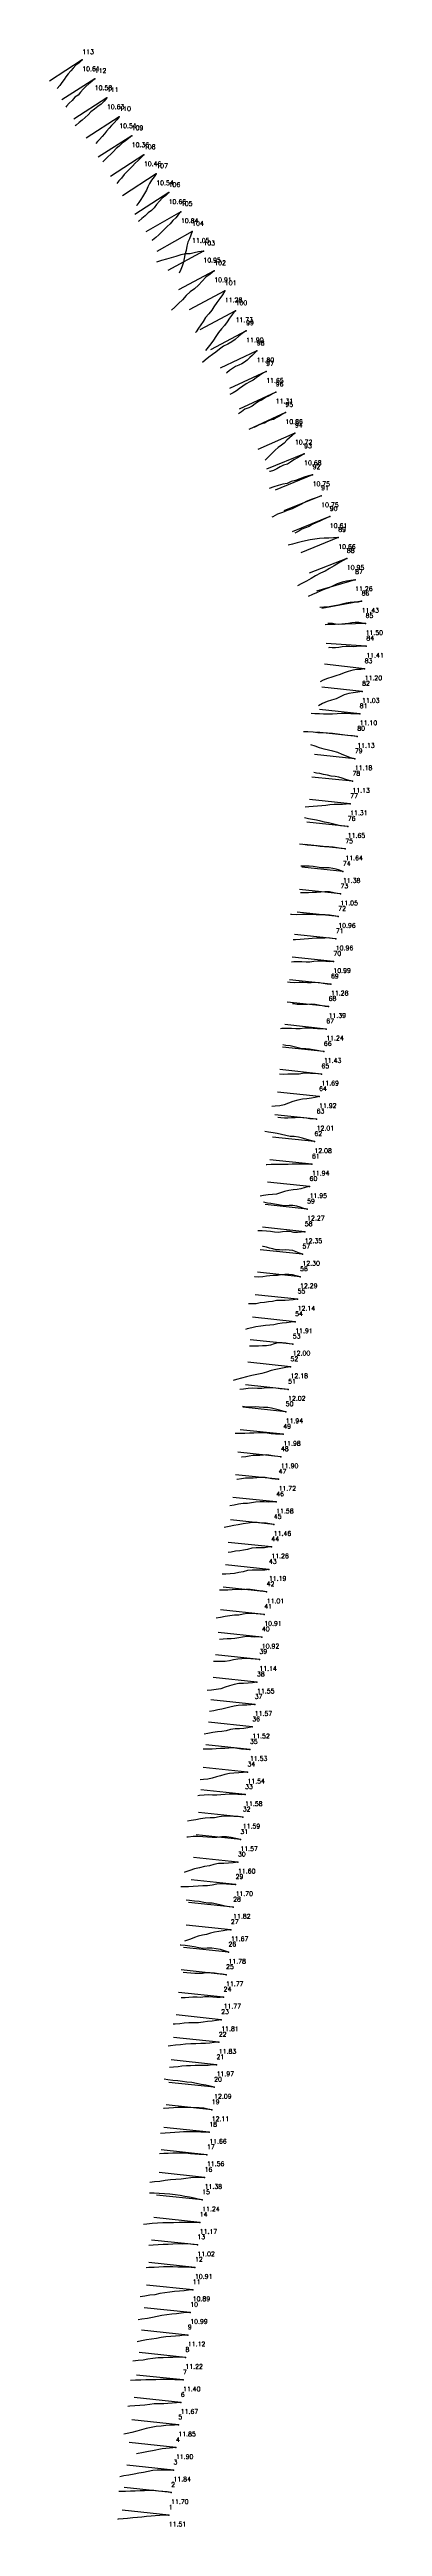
# Model space of a CAD drawing. Extents: x 748842 to 748864, y 8930370 to 8930534.
import ezdxf

# ---------------------------------------------------------------- set-up
doc = ezdxf.new("R2010")
doc.units = 0
for name, color, linetype in [('Hole', 7, 'Continuous'), ('Length', 7, 'Continuous'), ('Number', 7, 'Continuous'), ('Real Hole', 7, 'Continuous'), ('Theoretical Hole', 7, 'Continuous')]:
    doc.layers.add(name, color=color, linetype=linetype)
doc.styles.get("Standard").update_dxf_attribs({"font": 'simplex.shx'})

msp = doc.modelspace()

# ---------------------------------------------------------------- linework, layer by layer
at = {"layer": 'Hole', "color": 244, "true_color": 0x0a11ff}
for p in [(748844.2, 8930533.57, 210.29), (748845.02, 8930532.32, 210.25), (748845.83, 8930531.06, 210.31), (748846.65, 8930529.8, 210.18), (748847.47, 8930528.54, 210.02), (748848.28, 8930527.28, 210.12), (748849.1, 8930526.02, 210.2), (748849.92, 8930524.77, 210.32), (748850.73, 8930523.51, 210.5), (748851.47, 8930522.2, 210.72), (748852.22, 8930520.9, 210.62), (748852.94, 8930519.59, 210.58), (748853.64, 8930518.26, 210.96), (748854.35, 8930516.94, 211.42), (748855.05, 8930515.61, 211.59), (748855.75, 8930514.28, 211.49), (748856.38, 8930512.92, 211.34), (748857.01, 8930511.56, 210.99), (748857.65, 8930510.2, 210.52), (748858.28, 8930508.84, 210.38), (748858.89, 8930507.47, 210.34), (748859.45, 8930506.08, 210.41), (748860.02, 8930504.69, 210.41), (748860.59, 8930503.31, 210.26), (748861.15, 8930501.92, 210.32), (748861.72, 8930500.53, 210.61), (748862.27, 8930499.13, 210.93), (748862.7, 8930497.7, 211.11), (748862.96, 8930496.22, 211.23), (748862.9, 8930493.22, 210.88), (748863.01, 8930494.72, 211.1), (748862.73, 8930491.73, 210.7), (748862.57, 8930490.24, 210.77), (748862.41, 8930488.75, 210.8), (748862.25, 8930487.26, 210.85), (748862.09, 8930485.77, 210.8), (748861.94, 8930484.28, 210.99), (748861.78, 8930482.78, 211.33), (748861.62, 8930481.29, 211.32), (748861.46, 8930479.8, 211.05), (748861.15, 8930476.82, 210.61), (748861.3, 8930478.31, 210.71), (748860.99, 8930475.33, 210.61), (748860.83, 8930473.83, 210.64), (748860.67, 8930472.34, 210.94), (748860.51, 8930470.85, 211.05), (748860.36, 8930469.36, 210.9), (748860.2, 8930467.87, 211.09), (748860.04, 8930466.38, 211.36), (748859.88, 8930464.88, 211.59), (748859.72, 8930463.39, 211.69), (748859.41, 8930460.41, 211.61), (748859.57, 8930461.9, 211.76), (748859.25, 8930458.92, 211.62), (748859.09, 8930457.43, 211.94), (748858.93, 8930455.93, 212.03), (748858.78, 8930454.44, 211.97), (748858.62, 8930452.95, 211.96), (748858.46, 8930451.46, 211.81), (748858.3, 8930449.97, 211.57), (748858.14, 8930448.48, 211.66), (748857.99, 8930446.98, 211.84), (748857.67, 8930444, 211.59), (748857.83, 8930445.49, 211.68), (748857.51, 8930442.51, 211.63), (748857.35, 8930441.02, 211.55), (748857.2, 8930439.53, 211.36), (748857.04, 8930438.03, 211.22), (748856.88, 8930436.54, 211.09), (748856.72, 8930435.05, 210.89), (748856.56, 8930433.56, 210.81), (748856.41, 8930432.07, 210.62), (748856.25, 8930430.58, 210.52), (748855.93, 8930427.59, 210.75), (748856.09, 8930429.08, 210.52), (748855.77, 8930426.1, 211.18), (748855.62, 8930424.61, 211.19), (748855.46, 8930423.12, 211.14), (748855.3, 8930421.63, 211.15), (748855.14, 8930420.13, 211.16), (748854.98, 8930418.64, 211.19), (748854.83, 8930417.15, 211.21), (748854.67, 8930415.66, 211.19), (748854.51, 8930414.17, 211.21), (748854.19, 8930411.18, 211.44), (748854.35, 8930412.68, 211.32), (748854.04, 8930409.69, 211.29), (748853.88, 8930408.2, 211.4), (748853.72, 8930406.71, 211.38), (748853.56, 8930405.22, 211.38), (748853.4, 8930403.73, 211.42), (748853.24, 8930402.23, 211.45), (748853.09, 8930400.74, 211.58), (748852.93, 8930399.25, 211.71), (748852.77, 8930397.76, 211.72), (748852.45, 8930394.78, 211.15), (748852.61, 8930396.27, 211.26), (748852.3, 8930393.28, 210.97), (748852.14, 8930391.79, 210.82), (748851.98, 8930390.3, 210.74), (748851.82, 8930388.81, 210.58), (748851.66, 8930387.32, 210.47), (748851.51, 8930385.83, 210.45), (748851.35, 8930384.33, 210.55), (748851.19, 8930382.84, 210.68), (748851.03, 8930381.35, 210.78), (748850.72, 8930378.37, 211.25), (748850.87, 8930379.86, 210.97), (748850.56, 8930376.88, 211.44), (748850.4, 8930375.38, 211.49), (748850.24, 8930373.89, 211.42), (748850.08, 8930372.4, 211.28), (748849.93, 8930370.91, 211.08)]:
    msp.add_point(p, dxfattribs=at)
at = {"layer": 'Real Hole', "color": 1, "true_color": 0xff0000}
for points in [[(748844.2, 8930533.57, 210.29), (748843.99, 8930533.38, 209.33), (748843.78, 8930533.21, 208.37), (748843.59, 8930533.02, 207.4), (748843.43, 8930532.84, 206.43), (748843.27, 8930532.65, 205.47), (748843.11, 8930532.44, 204.5), (748842.99, 8930532.26, 203.53), (748842.85, 8930532.07, 202.55), (748842.71, 8930531.87, 201.58), (748842.54, 8930531.66, 200.62)], [(748845.02, 8930532.32, 210.25), (748844.83, 8930532.14, 209.29), (748844.64, 8930531.97, 208.32), (748844.44, 8930531.8, 207.35), (748844.26, 8930531.62, 206.39), (748844.09, 8930531.42, 205.42), (748843.93, 8930531.23, 204.45), (748843.71, 8930531.09, 203.49), (748843.53, 8930530.88, 202.53), (748843.34, 8930530.69, 201.56), (748843.16, 8930530.49, 200.6), (748843.11, 8930530.43, 200.31)], [(748845.83, 8930531.06, 210.31), (748845.64, 8930530.84, 209.35), (748845.44, 8930530.64, 208.4), (748845.23, 8930530.47, 207.43), (748845, 8930530.3, 206.47), (748844.77, 8930530.12, 205.52), (748844.58, 8930529.93, 204.55), (748844.39, 8930529.74, 203.59), (748844.2, 8930529.58, 202.62), (748844, 8930529.41, 201.66), (748843.8, 8930529.25, 200.69), (748843.73, 8930529.2, 200.4)], [(748846.65, 8930529.8, 210.18), (748846.48, 8930529.6, 209.21), (748846.3, 8930529.4, 208.25), (748846.13, 8930529.22, 207.28), (748845.97, 8930529.05, 206.31), (748845.8, 8930528.85, 205.35), (748845.66, 8930528.67, 204.37), (748845.52, 8930528.49, 203.4), (748845.34, 8930528.3, 202.43), (748845.2, 8930528.16, 201.45), (748845.09, 8930528.02, 200.57)], [(748847.47, 8930528.54, 210.02), (748847.27, 8930528.35, 209.06), (748847.06, 8930528.2, 208.09), (748846.85, 8930528.04, 207.13), (748846.65, 8930527.85, 206.17), (748846.45, 8930527.7, 205.2), (748846.26, 8930527.5, 204.24), (748846.1, 8930527.33, 203.26), (748845.89, 8930527.14, 202.3), (748845.72, 8930526.96, 201.34), (748845.57, 8930526.82, 200.56)], [(748848.28, 8930527.28, 210.12), (748848.1, 8930527.09, 209.15), (748847.89, 8930526.91, 208.19), (748847.69, 8930526.72, 207.23), (748847.52, 8930526.53, 206.27), (748847.32, 8930526.32, 205.31), (748847.14, 8930526.15, 204.34), (748846.97, 8930525.97, 203.37), (748846.79, 8930525.74, 202.41), (748846.63, 8930525.56, 201.44), (748846.49, 8930525.37, 200.47)], [(748849.1, 8930526.02, 210.2), (748848.95, 8930525.81, 209.23), (748848.78, 8930525.59, 208.27), (748848.66, 8930525.37, 207.31), (748848.55, 8930525.15, 206.34), (748848.45, 8930524.93, 205.36), (748848.31, 8930524.72, 204.4), (748848.18, 8930524.5, 203.43), (748848.07, 8930524.31, 202.46), (748847.95, 8930524.12, 201.48), (748847.82, 8930523.93, 200.51), (748847.8, 8930523.91, 200.41)], [(748849.92, 8930524.77, 210.32), (748849.73, 8930524.58, 209.36), (748849.5, 8930524.41, 208.4), (748849.32, 8930524.2, 207.44), (748849.12, 8930523.98, 206.48), (748848.97, 8930523.77, 205.52), (748848.78, 8930523.59, 204.55), (748848.57, 8930523.43, 203.59), (748848.36, 8930523.24, 202.63), (748848.15, 8930523.06, 201.66), (748847.95, 8930522.89, 200.7), (748847.91, 8930522.86, 200.51)], [(748850.73, 8930523.51, 210.5), (748850.55, 8930523.31, 209.54), (748850.39, 8930523.11, 208.57), (748850.2, 8930522.92, 207.61), (748850.01, 8930522.71, 206.65), (748849.83, 8930522.53, 205.68), (748849.64, 8930522.34, 204.72), (748849.45, 8930522.16, 203.75), (748849.26, 8930521.97, 202.79), (748849.06, 8930521.79, 201.83), (748848.85, 8930521.63, 200.86), (748848.81, 8930521.6, 200.67)], [(748851.47, 8930522.2, 210.72), (748851.39, 8930521.95, 209.76), (748851.29, 8930521.71, 208.79), (748851.19, 8930521.48, 207.82), (748851.13, 8930521.22, 206.86), (748851.07, 8930520.94, 205.9), (748851, 8930520.65, 204.94), (748850.95, 8930520.4, 203.98), (748850.9, 8930520.16, 203.01), (748850.82, 8930519.9, 202.05), (748850.72, 8930519.67, 201.08), (748850.62, 8930519.43, 200.11)], [(748852.22, 8930520.9, 210.62), (748851.9, 8930520.85, 209.67), (748851.61, 8930520.79, 208.72), (748851.35, 8930520.71, 207.76), (748851.05, 8930520.72, 206.8), (748850.72, 8930520.64, 205.86), (748850.39, 8930520.54, 204.92), (748850.09, 8930520.45, 203.97), (748849.77, 8930520.37, 203.03), (748849.45, 8930520.27, 202.09), (748849.11, 8930520.16, 201.15)], [(748852.94, 8930519.59, 210.58), (748852.67, 8930519.38, 209.64), (748852.39, 8930519.16, 208.71), (748852.14, 8930518.91, 207.77), (748851.9, 8930518.63, 206.84), (748851.63, 8930518.39, 205.91), (748851.34, 8930518.19, 204.97), (748851.07, 8930517.95, 204.04), (748850.84, 8930517.68, 203.11), (748850.56, 8930517.43, 202.18), (748850.32, 8930517.19, 201.24), (748850.11, 8930516.99, 200.49)], [(748853.64, 8930518.26, 210.96), (748853.48, 8930518.01, 210), (748853.3, 8930517.76, 209.05), (748853.11, 8930517.5, 208.11), (748852.92, 8930517.21, 207.17), (748852.77, 8930516.98, 206.21), (748852.57, 8930516.75, 205.25), (748852.37, 8930516.49, 204.31), (748852.2, 8930516.23, 203.36), (748852.04, 8930516.01, 202.4), (748851.89, 8930515.79, 201.43), (748851.73, 8930515.55, 200.48), (748851.7, 8930515.5, 200.28)], [(748854.35, 8930516.94, 211.42), (748854.14, 8930516.71, 210.47), (748853.94, 8930516.45, 209.53), (748853.8, 8930516.21, 208.56), (748853.62, 8930515.97, 207.61), (748853.42, 8930515.75, 206.66), (748853.22, 8930515.51, 205.71), (748853.05, 8930515.25, 204.75), (748852.89, 8930515, 203.8), (748852.72, 8930514.76, 202.84), (748852.53, 8930514.53, 201.89), (748852.36, 8930514.31, 201.04)], [(748855.05, 8930515.61, 211.59), (748854.8, 8930515.45, 210.64), (748854.57, 8930515.26, 209.68), (748854.32, 8930515.05, 208.73), (748854.1, 8930514.88, 207.78), (748853.84, 8930514.74, 206.82), (748853.56, 8930514.6, 205.87), (748853.29, 8930514.39, 204.93), (748853.05, 8930514.2, 203.98), (748852.82, 8930514.04, 203.02), (748852.58, 8930513.86, 202.06), (748852.34, 8930513.67, 201.11), (748852.15, 8930513.52, 200.35)], [(748855.75, 8930514.28, 211.49), (748855.61, 8930514.13, 210.51), (748855.45, 8930513.98, 209.54), (748855.29, 8930513.84, 208.56), (748855.12, 8930513.68, 207.59), (748854.95, 8930513.55, 206.61), (748854.77, 8930513.44, 205.63), (748854.56, 8930513.35, 204.66), (748854.34, 8930513.25, 203.69), (748854.14, 8930513.13, 202.72), (748853.95, 8930512.99, 201.74), (748853.78, 8930512.84, 200.77), (748853.74, 8930512.81, 200.58)], [(748856.38, 8930512.92, 211.34), (748856.16, 8930512.8, 210.37), (748855.94, 8930512.66, 209.41), (748855.72, 8930512.5, 208.44), (748855.51, 8930512.34, 207.48), (748855.3, 8930512.23, 206.51), (748855.05, 8930512.1, 205.55), (748854.84, 8930511.95, 204.58), (748854.62, 8930511.8, 203.62), (748854.41, 8930511.65, 202.65), (748854.2, 8930511.51, 201.69), (748853.98, 8930511.4, 200.82)], [(748857.01, 8930511.56, 210.99), (748856.79, 8930511.44, 210.02), (748856.57, 8930511.32, 209.05), (748856.34, 8930511.19, 208.09), (748856.11, 8930511.04, 207.13), (748855.87, 8930510.93, 206.16), (748855.65, 8930510.78, 205.2), (748855.44, 8930510.63, 204.23), (748855.22, 8930510.51, 203.27), (748854.97, 8930510.42, 202.3), (748854.75, 8930510.26, 201.34), (748854.54, 8930510.11, 200.48)], [(748857.65, 8930510.2, 210.52), (748857.46, 8930510.1, 209.54), (748857.26, 8930509.97, 208.57), (748857.04, 8930509.85, 207.6), (748856.86, 8930509.75, 206.63), (748856.64, 8930509.7, 205.65), (748856.44, 8930509.6, 204.68), (748856.27, 8930509.49, 203.7), (748856.08, 8930509.45, 202.72), (748855.87, 8930509.36, 201.74), (748855.66, 8930509.26, 200.77), (748855.57, 8930509.22, 200.38)], [(748858.28, 8930508.84, 210.38), (748858.11, 8930508.69, 209.41), (748857.92, 8930508.53, 208.44), (748857.74, 8930508.37, 207.47), (748857.56, 8930508.18, 206.5), (748857.39, 8930508.03, 205.53), (748857.18, 8930507.88, 204.56), (748856.98, 8930507.71, 203.6), (748856.8, 8930507.53, 202.63), (748856.6, 8930507.34, 201.67), (748856.42, 8930507.16, 200.7), (748856.31, 8930507.05, 200.12)], [(748858.89, 8930507.47, 210.34), (748858.67, 8930507.34, 209.37), (748858.45, 8930507.21, 208.41), (748858.21, 8930507.07, 207.44), (748857.99, 8930506.92, 206.48), (748857.78, 8930506.79, 205.51), (748857.53, 8930506.72, 204.55), (748857.3, 8930506.6, 203.58), (748857.08, 8930506.48, 202.61), (748856.86, 8930506.37, 201.64), (748856.64, 8930506.3, 200.67), (748856.59, 8930506.29, 200.48)], [(748859.45, 8930506.08, 210.41), (748859.18, 8930506.01, 209.45), (748858.9, 8930505.91, 208.49), (748858.61, 8930505.82, 207.54), (748858.32, 8930505.7, 206.59), (748858.04, 8930505.63, 205.63), (748857.76, 8930505.51, 204.68), (748857.47, 8930505.45, 203.73), (748857.17, 8930505.37, 202.78), (748856.88, 8930505.27, 201.83), (748856.57, 8930505.17, 200.88)], [(748860.02, 8930504.69, 210.41), (748859.69, 8930504.56, 209.48), (748859.35, 8930504.44, 208.54), (748859.03, 8930504.3, 207.61), (748858.71, 8930504.14, 206.67), (748858.41, 8930503.98, 205.73), (748858.11, 8930503.83, 204.79), (748857.77, 8930503.72, 203.85), (748857.45, 8930503.59, 202.92), (748857.13, 8930503.46, 201.98), (748856.82, 8930503.3, 201.04), (748856.76, 8930503.27, 200.85)], [(748860.59, 8930503.31, 210.26), (748860.35, 8930503.21, 209.3), (748860.11, 8930503.1, 208.33), (748859.88, 8930502.98, 207.36), (748859.66, 8930502.89, 206.39), (748859.42, 8930502.78, 205.43), (748859.22, 8930502.66, 204.46), (748858.98, 8930502.57, 203.49), (748858.75, 8930502.47, 202.52), (748858.54, 8930502.35, 201.55), (748858.31, 8930502.23, 200.59), (748858.27, 8930502.2, 200.39)], [(748861.15, 8930501.92, 210.32), (748860.83, 8930501.9, 209.37), (748860.53, 8930501.89, 208.42), (748860.22, 8930501.89, 207.47), (748859.9, 8930501.86, 206.52), (748859.6, 8930501.81, 205.57), (748859.29, 8930501.76, 204.62), (748858.99, 8930501.7, 203.67), (748858.7, 8930501.64, 202.71), (748858.42, 8930501.56, 201.76), (748858.13, 8930501.49, 200.8), (748857.83, 8930501.42, 199.85)], [(748861.72, 8930500.53, 210.61), (748861.44, 8930500.37, 209.66), (748861.17, 8930500.23, 208.71), (748860.87, 8930500.05, 207.77), (748860.57, 8930499.88, 206.84), (748860.29, 8930499.7, 205.89), (748859.97, 8930499.57, 204.95), (748859.64, 8930499.39, 204.03), (748859.36, 8930499.2, 203.09), (748859.05, 8930499.02, 202.15), (748858.74, 8930498.87, 201.21), (748858.45, 8930498.73, 200.37)], [(748862.27, 8930499.13, 210.93), (748861.98, 8930499.08, 209.97), (748861.7, 8930499.04, 209.02), (748861.41, 8930498.96, 208.06), (748861.09, 8930498.86, 207.12), (748860.81, 8930498.73, 206.17), (748860.53, 8930498.6, 205.22), (748860.26, 8930498.49, 204.26), (748860, 8930498.38, 203.3), (748859.72, 8930498.26, 202.35), (748859.44, 8930498.15, 201.4), (748859.15, 8930498.01, 200.45)], [(748862.7, 8930497.7, 211.11), (748862.46, 8930497.65, 210.14), (748862.21, 8930497.64, 209.17), (748861.94, 8930497.61, 208.21), (748861.67, 8930497.58, 207.25), (748861.41, 8930497.51, 206.28), (748861.16, 8930497.45, 205.32), (748860.9, 8930497.39, 204.35), (748860.67, 8930497.35, 203.38), (748860.42, 8930497.31, 202.41), (748860.19, 8930497.3, 201.44), (748859.96, 8930497.29, 200.47), (748859.93, 8930497.29, 200.37)], [(748862.96, 8930496.22, 211.23), (748862.73, 8930496.24, 210.26), (748862.51, 8930496.29, 209.28), (748862.28, 8930496.3, 208.31), (748862.04, 8930496.27, 207.34), (748861.82, 8930496.23, 206.37), (748861.6, 8930496.2, 205.39), (748861.38, 8930496.18, 204.41), (748861.17, 8930496.17, 203.44), (748860.97, 8930496.19, 202.46), (748860.77, 8930496.22, 201.48), (748860.59, 8930496.23, 200.49), (748860.47, 8930496.22, 199.91)], [(748862.9, 8930493.22, 210.88), (748862.64, 8930493.18, 209.92), (748862.38, 8930493.17, 208.95), (748862.11, 8930493.14, 207.99), (748861.81, 8930493.05, 207.04), (748861.54, 8930492.96, 206.08), (748861.27, 8930492.84, 205.12), (748861, 8930492.77, 204.16), (748860.72, 8930492.68, 203.21), (748860.45, 8930492.59, 202.25), (748860.16, 8930492.47, 201.3), (748859.96, 8930492.37, 200.64)], [(748863.01, 8930494.72, 211.1), (748862.79, 8930494.73, 210.12), (748862.59, 8930494.72, 209.15), (748862.36, 8930494.71, 208.17), (748862.14, 8930494.69, 207.2), (748861.91, 8930494.7, 206.22), (748861.66, 8930494.7, 205.26), (748861.42, 8930494.67, 204.28), (748861.2, 8930494.64, 203.31), (748860.96, 8930494.62, 202.34), (748860.74, 8930494.62, 201.36), (748860.54, 8930494.63, 200.38), (748860.51, 8930494.62, 200.29)], [(748862.73, 8930491.73, 210.7), (748862.44, 8930491.68, 209.75), (748862.15, 8930491.64, 208.79), (748861.85, 8930491.58, 207.84), (748861.55, 8930491.49, 206.89), (748861.27, 8930491.36, 205.93), (748861.01, 8930491.24, 204.98), (748860.71, 8930491.15, 204.03), (748860.41, 8930491.06, 203.08), (748860.11, 8930490.93, 202.13), (748859.84, 8930490.78, 201.18)], [(748862.57, 8930490.24, 210.77), (748862.28, 8930490.24, 209.81), (748861.99, 8930490.25, 208.86), (748861.7, 8930490.26, 207.9), (748861.39, 8930490.27, 206.95), (748861.07, 8930490.25, 206), (748860.76, 8930490.21, 205.05), (748860.48, 8930490.22, 204.09), (748860.17, 8930490.23, 203.14), (748859.9, 8930490.24, 202.18), (748859.61, 8930490.25, 201.22), (748859.36, 8930490.26, 200.46)], [(748862.41, 8930488.75, 210.8), (748862.09, 8930488.78, 209.85), (748861.76, 8930488.81, 208.91), (748861.43, 8930488.86, 207.97), (748861.11, 8930488.9, 207.02), (748860.78, 8930488.93, 206.08), (748860.44, 8930488.95, 205.14), (748860.13, 8930488.98, 204.19), (748859.8, 8930488.99, 203.24), (748859.48, 8930489.03, 202.3), (748859.14, 8930489.04, 201.36), (748858.86, 8930489.04, 200.61)], [(748862.25, 8930487.26, 210.85), (748861.97, 8930487.33, 209.89), (748861.69, 8930487.43, 208.94), (748861.4, 8930487.55, 207.99), (748861.12, 8930487.67, 207.04), (748860.8, 8930487.77, 206.09), (748860.51, 8930487.84, 205.14), (748860.21, 8930487.91, 204.19), (748859.92, 8930487.99, 203.23), (748859.62, 8930488.09, 202.28), (748859.33, 8930488.19, 201.33)], [(748862.09, 8930485.77, 210.8), (748861.87, 8930485.83, 209.83), (748861.65, 8930485.9, 208.85), (748861.4, 8930485.98, 207.89), (748861.18, 8930486.05, 206.91), (748860.94, 8930486.08, 205.94), (748860.68, 8930486.12, 204.98), (748860.44, 8930486.18, 204.01), (748860.18, 8930486.23, 203.05), (748859.94, 8930486.28, 202.08), (748859.71, 8930486.32, 201.1), (748859.54, 8930486.35, 200.43)], [(748861.78, 8930482.78, 211.33), (748861.53, 8930482.8, 210.36), (748861.3, 8930482.82, 209.39), (748861.03, 8930482.88, 208.43), (748860.76, 8930482.96, 207.47), (748860.5, 8930483.03, 206.51), (748860.25, 8930483.06, 205.54), (748859.99, 8930483.13, 204.57), (748859.72, 8930483.19, 203.61), (748859.44, 8930483.24, 202.65), (748859.19, 8930483.29, 201.69), (748858.91, 8930483.35, 200.73)], [(748861.94, 8930484.28, 210.99), (748861.68, 8930484.26, 210.02), (748861.43, 8930484.24, 209.06), (748861.15, 8930484.24, 208.1), (748860.88, 8930484.24, 207.13), (748860.59, 8930484.22, 206.18), (748860.32, 8930484.17, 205.21), (748860.06, 8930484.14, 204.25), (748859.77, 8930484.13, 203.29), (748859.49, 8930484.11, 202.33), (748859.21, 8930484.07, 201.37), (748858.97, 8930484.06, 200.61)], [(748861.62, 8930481.29, 211.32), (748861.35, 8930481.33, 210.36), (748861.09, 8930481.37, 209.39), (748860.81, 8930481.41, 208.44), (748860.52, 8930481.43, 207.48), (748860.23, 8930481.44, 206.52), (748859.96, 8930481.45, 205.56), (748859.67, 8930481.49, 204.6), (748859.38, 8930481.51, 203.64), (748859.09, 8930481.54, 202.69), (748858.81, 8930481.59, 201.73), (748858.58, 8930481.6, 200.96)], [(748861.46, 8930479.8, 211.05), (748861.24, 8930479.88, 210.08), (748861.01, 8930479.95, 209.11), (748860.8, 8930480, 208.13), (748860.55, 8930480.05, 207.16), (748860.28, 8930480.05, 206.2), (748860.02, 8930480.04, 205.24), (748859.76, 8930480.08, 204.27), (748859.5, 8930480.13, 203.31), (748859.23, 8930480.14, 202.34), (748858.96, 8930480.15, 201.38), (748858.67, 8930480.16, 200.42)], [(748861.3, 8930478.31, 210.71), (748861.07, 8930478.34, 209.74), (748860.85, 8930478.39, 208.76), (748860.57, 8930478.44, 207.81), (748860.27, 8930478.44, 206.85), (748859.99, 8930478.42, 205.89), (748859.71, 8930478.41, 204.93), (748859.44, 8930478.4, 203.97), (748859.18, 8930478.39, 203), (748858.92, 8930478.39, 202.04), (748858.66, 8930478.39, 201.07)], [(748861.15, 8930476.82, 210.61), (748860.86, 8930476.86, 209.65), (748860.58, 8930476.9, 208.69), (748860.29, 8930476.93, 207.74), (748859.97, 8930476.93, 206.79), (748859.68, 8930476.92, 205.83), (748859.37, 8930476.94, 204.88), (748859.03, 8930476.95, 203.94), (748858.73, 8930476.94, 202.99), (748858.38, 8930476.93, 202.05), (748858.06, 8930476.94, 201.11), (748857.99, 8930476.94, 200.92)], [(748860.99, 8930475.33, 210.61), (748860.75, 8930475.35, 209.64), (748860.51, 8930475.4, 208.67), (748860.27, 8930475.39, 207.7), (748860, 8930475.39, 206.74), (748859.72, 8930475.38, 205.78), (748859.43, 8930475.36, 204.82), (748859.17, 8930475.33, 203.86), (748858.9, 8930475.31, 202.89), (748858.62, 8930475.29, 201.93), (748858.32, 8930475.27, 200.98), (748858.16, 8930475.26, 200.4)], [(748860.83, 8930473.83, 210.64), (748860.57, 8930473.82, 209.67), (748860.32, 8930473.83, 208.71), (748860.07, 8930473.86, 207.74), (748859.8, 8930473.86, 206.77), (748859.54, 8930473.84, 205.81), (748859.28, 8930473.79, 204.84), (748859.02, 8930473.79, 203.88), (748858.73, 8930473.81, 202.92), (748858.47, 8930473.81, 201.96), (748858.21, 8930473.81, 200.99), (748858.05, 8930473.8, 200.41)], [(748860.67, 8930472.34, 210.94), (748860.41, 8930472.34, 209.98), (748860.15, 8930472.37, 209.01), (748859.91, 8930472.42, 208.04), (748859.62, 8930472.44, 207.08), (748859.36, 8930472.43, 206.12), (748859.11, 8930472.43, 205.15), (748858.83, 8930472.45, 204.19), (748858.54, 8930472.44, 203.23), (748858.27, 8930472.42, 202.27), (748857.97, 8930472.44, 201.32), (748857.79, 8930472.46, 200.64)], [(748860.51, 8930470.85, 211.05), (748860.29, 8930470.86, 210.07), (748860.08, 8930470.9, 209.1), (748859.84, 8930470.95, 208.13), (748859.62, 8930470.99, 207.15), (748859.36, 8930471, 206.19), (748859.12, 8930470.98, 205.22), (748858.89, 8930470.98, 204.24), (748858.66, 8930470.98, 203.27), (748858.43, 8930470.99, 202.3), (748858.18, 8930471.02, 201.33), (748858.13, 8930471.02, 201.14)], [(748860.36, 8930469.36, 210.9), (748860.07, 8930469.38, 209.94), (748859.78, 8930469.38, 208.98), (748859.49, 8930469.4, 208.03), (748859.21, 8930469.42, 207.07), (748858.91, 8930469.41, 206.11), (748858.63, 8930469.37, 205.16), (748858.35, 8930469.37, 204.2), (748858.05, 8930469.39, 203.24), (748857.73, 8930469.39, 202.29), (748857.42, 8930469.39, 201.35), (748857.32, 8930469.38, 201.06)], [(748860.2, 8930467.87, 211.09), (748859.97, 8930467.9, 210.12), (748859.75, 8930467.93, 209.14), (748859.5, 8930467.98, 208.18), (748859.24, 8930468.03, 207.21), (748859, 8930468.05, 206.24), (748858.73, 8930468.05, 205.28), (748858.49, 8930468.11, 204.31), (748858.23, 8930468.18, 203.35), (748857.96, 8930468.24, 202.38), (748857.67, 8930468.28, 201.43), (748857.47, 8930468.31, 200.76)], [(748860.04, 8930466.38, 211.36), (748859.8, 8930466.4, 210.39), (748859.56, 8930466.42, 209.42), (748859.31, 8930466.42, 208.45), (748859.04, 8930466.43, 207.49), (748858.79, 8930466.41, 206.52), (748858.56, 8930466.36, 205.55), (748858.3, 8930466.36, 204.58), (748858.05, 8930466.37, 203.61), (748857.81, 8930466.37, 202.64), (748857.55, 8930466.35, 201.68), (748857.27, 8930466.36, 200.72)], [(748859.88, 8930464.88, 211.59), (748859.62, 8930464.83, 210.63), (748859.37, 8930464.78, 209.66), (748859.08, 8930464.74, 208.7), (748858.78, 8930464.72, 207.75), (748858.47, 8930464.64, 206.8), (748858.15, 8930464.55, 205.86), (748857.85, 8930464.44, 204.91), (748857.56, 8930464.34, 203.96), (748857.28, 8930464.28, 203), (748856.97, 8930464.24, 202.05), (748856.76, 8930464.22, 201.38)], [(748859.57, 8930461.9, 211.76), (748859.31, 8930461.97, 210.8), (748859.06, 8930462.05, 209.83), (748858.79, 8930462.13, 208.87), (748858.52, 8930462.19, 207.91), (748858.23, 8930462.23, 206.95), (748857.96, 8930462.25, 205.99), (748857.68, 8930462.31, 205.03), (748857.4, 8930462.37, 204.08), (748857.11, 8930462.43, 203.12), (748856.83, 8930462.48, 202.16), (748856.54, 8930462.53, 201.21), (748856.28, 8930462.58, 200.34)], [(748859.72, 8930463.39, 211.69), (748859.49, 8930463.4, 210.72), (748859.27, 8930463.42, 209.74), (748859.05, 8930463.45, 208.77), (748858.8, 8930463.48, 207.8), (748858.54, 8930463.49, 206.83), (748858.3, 8930463.48, 205.86), (748858.06, 8930463.48, 204.89), (748857.82, 8930463.46, 203.92), (748857.6, 8930463.46, 202.95), (748857.35, 8930463.48, 201.98), (748857.16, 8930463.5, 201.2)], [(748859.41, 8930460.41, 211.61), (748859.16, 8930460.41, 210.64), (748858.91, 8930460.41, 209.67), (748858.64, 8930460.4, 208.71), (748858.38, 8930460.4, 207.75), (748858.1, 8930460.4, 206.78), (748857.83, 8930460.39, 205.82), (748857.56, 8930460.39, 204.86), (748857.28, 8930460.39, 203.9), (748857, 8930460.39, 202.94), (748856.71, 8930460.38, 201.98), (748856.43, 8930460.37, 201.02), (748856.38, 8930460.37, 200.83)], [(748859.25, 8930458.92, 211.62), (748858.97, 8930458.86, 210.66), (748858.67, 8930458.78, 209.71), (748858.42, 8930458.72, 208.74), (748858.16, 8930458.7, 207.78), (748857.88, 8930458.67, 206.82), (748857.59, 8930458.59, 205.87), (748857.33, 8930458.5, 204.91), (748857.06, 8930458.43, 203.94), (748856.79, 8930458.4, 202.98), (748856.5, 8930458.37, 202.03), (748856.2, 8930458.33, 201.07), (748855.97, 8930458.29, 200.31)], [(748859.09, 8930457.43, 211.94), (748858.87, 8930457.48, 210.97), (748858.63, 8930457.55, 210), (748858.4, 8930457.62, 209.03), (748858.15, 8930457.67, 208.06), (748857.89, 8930457.67, 207.09), (748857.66, 8930457.65, 206.12), (748857.43, 8930457.68, 205.15), (748857.19, 8930457.72, 204.18), (748856.94, 8930457.76, 203.21), (748856.69, 8930457.8, 202.24), (748856.46, 8930457.83, 201.27), (748856.21, 8930457.89, 200.3)], [(748858.93, 8930455.93, 212.03), (748858.7, 8930455.91, 211.06), (748858.46, 8930455.89, 210.09), (748858.21, 8930455.89, 209.12), (748857.96, 8930455.94, 208.15), (748857.71, 8930455.95, 207.18), (748857.46, 8930455.92, 206.22), (748857.2, 8930455.89, 205.25), (748856.93, 8930455.9, 204.29), (748856.66, 8930455.94, 203.32), (748856.4, 8930455.96, 202.36), (748856.12, 8930455.99, 201.4), (748855.87, 8930456, 200.43), (748855.82, 8930456, 200.24)], [(748858.78, 8930454.44, 211.97), (748858.58, 8930454.52, 210.99), (748858.37, 8930454.6, 210.02), (748858.15, 8930454.68, 209.05), (748857.91, 8930454.72, 208.08), (748857.68, 8930454.73, 207.1), (748857.47, 8930454.72, 206.13), (748857.25, 8930454.73, 205.15), (748857.04, 8930454.74, 204.17), (748856.82, 8930454.79, 203.2), (748856.6, 8930454.85, 202.22), (748856.39, 8930454.9, 201.25), (748856.18, 8930454.95, 200.27), (748856.14, 8930454.96, 200.08)], [(748858.62, 8930452.95, 211.96), (748858.37, 8930453.01, 210.99), (748858.12, 8930453.07, 210.03), (748857.87, 8930453.09, 209.06), (748857.61, 8930453.1, 208.09), (748857.37, 8930453.07, 207.12), (748857.12, 8930453.03, 206.15), (748856.86, 8930453.04, 205.19), (748856.63, 8930453, 204.22), (748856.4, 8930452.98, 203.25), (748856.15, 8930452.95, 202.28), (748855.87, 8930452.93, 201.32), (748855.63, 8930452.94, 200.35), (748855.61, 8930452.94, 200.25)], [(748858.46, 8930451.46, 211.81), (748858.17, 8930451.43, 210.85), (748857.91, 8930451.4, 209.89), (748857.63, 8930451.38, 208.93), (748857.36, 8930451.38, 207.97), (748857.07, 8930451.37, 207.01), (748856.79, 8930451.32, 206.05), (748856.53, 8930451.28, 205.09), (748856.26, 8930451.25, 204.12), (748855.98, 8930451.21, 203.16), (748855.71, 8930451.16, 202.2), (748855.43, 8930451.15, 201.24), (748855.21, 8930451.15, 200.47)], [(748858.3, 8930449.97, 211.57), (748858, 8930449.93, 210.62), (748857.73, 8930449.9, 209.66), (748857.44, 8930449.87, 208.7), (748857.15, 8930449.82, 207.74), (748856.89, 8930449.76, 206.78), (748856.61, 8930449.74, 205.82), (748856.33, 8930449.72, 204.86), (748856.02, 8930449.68, 203.91), (748855.7, 8930449.63, 202.96), (748855.42, 8930449.57, 202), (748855.12, 8930449.49, 201.05), (748855.01, 8930449.46, 200.67)], [(748858.14, 8930448.48, 211.66), (748857.9, 8930448.51, 210.69), (748857.67, 8930448.54, 209.72), (748857.43, 8930448.56, 208.75), (748857.16, 8930448.56, 207.78), (748856.91, 8930448.5, 206.82), (748856.66, 8930448.42, 205.85), (748856.4, 8930448.38, 204.89), (748856.13, 8930448.37, 203.92), (748855.86, 8930448.35, 202.96), (748855.61, 8930448.34, 202), (748855.35, 8930448.34, 201.03), (748855.27, 8930448.34, 200.74)], [(748857.99, 8930446.98, 211.84), (748857.67, 8930446.93, 210.89), (748857.35, 8930446.88, 209.95), (748857.02, 8930446.81, 209.01), (748856.7, 8930446.74, 208.06), (748856.4, 8930446.63, 207.11), (748856.08, 8930446.55, 206.17), (748855.76, 8930446.47, 205.23), (748855.43, 8930446.4, 204.29), (748855.08, 8930446.32, 203.35), (748854.74, 8930446.23, 202.42), (748854.41, 8930446.14, 201.48), (748854.19, 8930446.08, 200.81)], [(748857.83, 8930445.49, 211.68), (748857.56, 8930445.5, 210.72), (748857.31, 8930445.52, 209.75), (748857.01, 8930445.56, 208.8), (748856.72, 8930445.59, 207.84), (748856.4, 8930445.58, 206.89), (748856.1, 8930445.55, 205.94), (748855.8, 8930445.55, 204.98), (748855.5, 8930445.56, 204.03), (748855.19, 8930445.54, 203.08), (748854.88, 8930445.5, 202.13), (748854.63, 8930445.48, 201.37)], [(748857.67, 8930444, 211.59), (748857.47, 8930444.05, 210.61), (748857.26, 8930444.11, 209.63), (748857, 8930444.18, 208.67), (748856.73, 8930444.24, 207.71), (748856.48, 8930444.28, 206.75), (748856.2, 8930444.29, 205.79), (748855.92, 8930444.31, 204.83), (748855.65, 8930444.32, 203.86), (748855.37, 8930444.31, 202.9), (748855.09, 8930444.31, 201.94), (748854.81, 8930444.35, 200.98)], [(748857.51, 8930442.51, 211.63), (748857.25, 8930442.51, 210.66), (748856.99, 8930442.51, 209.7), (748856.71, 8930442.54, 208.74), (748856.45, 8930442.58, 207.77), (748856.16, 8930442.61, 206.82), (748855.87, 8930442.6, 205.86), (748855.56, 8930442.58, 204.91), (748855.27, 8930442.58, 203.95), (748854.97, 8930442.56, 203), (748854.67, 8930442.56, 202.05), (748854.39, 8930442.56, 201.09), (748854.33, 8930442.56, 200.89)], [(748857.35, 8930441.02, 211.55), (748857.14, 8930441.04, 210.57), (748856.93, 8930441.07, 209.6), (748856.68, 8930441.11, 208.63), (748856.43, 8930441.14, 207.66), (748856.19, 8930441.13, 206.69), (748855.96, 8930441.1, 205.72), (748855.72, 8930441.11, 204.75), (748855.49, 8930441.1, 203.77), (748855.25, 8930441.07, 202.8), (748855.02, 8930441.02, 201.83), (748854.77, 8930440.99, 200.86), (748854.75, 8930440.99, 200.77)], [(748857.2, 8930439.53, 211.36), (748856.98, 8930439.54, 210.38), (748856.75, 8930439.57, 209.41), (748856.53, 8930439.61, 208.44), (748856.3, 8930439.64, 207.46), (748856.02, 8930439.65, 206.5), (748855.76, 8930439.62, 205.54), (748855.52, 8930439.6, 204.57), (748855.28, 8930439.61, 203.6), (748855, 8930439.61, 202.64), (748854.74, 8930439.56, 201.67), (748854.46, 8930439.52, 200.71), (748854.43, 8930439.52, 200.62)], [(748857.04, 8930438.03, 211.22), (748856.77, 8930438.03, 210.26), (748856.51, 8930438.01, 209.29), (748856.25, 8930438.03, 208.33), (748855.97, 8930438.03, 207.37), (748855.68, 8930438.01, 206.41), (748855.41, 8930437.96, 205.45), (748855.14, 8930437.93, 204.49), (748854.86, 8930437.92, 203.53), (748854.55, 8930437.88, 202.58), (748854.26, 8930437.82, 201.62), (748853.97, 8930437.78, 200.67)], [(748856.88, 8930436.54, 211.09), (748856.62, 8930436.58, 210.13), (748856.37, 8930436.62, 209.16), (748856.09, 8930436.63, 208.2), (748855.79, 8930436.67, 207.25), (748855.48, 8930436.66, 206.29), (748855.18, 8930436.62, 205.34), (748854.85, 8930436.58, 204.4), (748854.53, 8930436.52, 203.45), (748854.24, 8930436.46, 202.5), (748853.93, 8930436.41, 201.55), (748853.6, 8930436.34, 200.6)], [(748856.72, 8930435.05, 210.89), (748856.49, 8930435.03, 209.92), (748856.26, 8930435, 208.94), (748855.96, 8930434.98, 207.99), (748855.71, 8930434.98, 207.02), (748855.42, 8930434.97, 206.07), (748855.14, 8930434.89, 205.11), (748854.88, 8930434.83, 204.15), (748854.63, 8930434.8, 203.18), (748854.35, 8930434.76, 202.22), (748854.06, 8930434.71, 201.26), (748853.85, 8930434.67, 200.59)], [(748856.56, 8930433.56, 210.81), (748856.29, 8930433.52, 209.85), (748856.03, 8930433.52, 208.88), (748855.73, 8930433.51, 207.93), (748855.44, 8930433.52, 206.97), (748855.14, 8930433.48, 206.02), (748854.85, 8930433.41, 205.06), (748854.57, 8930433.35, 204.11), (748854.29, 8930433.29, 203.15), (748854, 8930433.26, 202.19), (748853.71, 8930433.25, 201.23), (748853.47, 8930433.24, 200.47)], [(748856.41, 8930432.07, 210.62), (748856.16, 8930432.11, 209.65), (748855.92, 8930432.13, 208.68), (748855.62, 8930432.19, 207.73), (748855.32, 8930432.22, 206.78), (748855.02, 8930432.22, 205.82), (748854.73, 8930432.2, 204.86), (748854.43, 8930432.22, 203.91), (748854.13, 8930432.21, 202.96), (748853.84, 8930432.19, 202), (748853.56, 8930432.18, 201.04), (748853.29, 8930432.18, 200.18)], [(748856.25, 8930430.58, 210.52), (748855.99, 8930430.59, 209.56), (748855.72, 8930430.62, 208.59), (748855.45, 8930430.65, 207.63), (748855.15, 8930430.64, 206.67), (748854.86, 8930430.59, 205.72), (748854.57, 8930430.53, 204.76), (748854.28, 8930430.52, 203.81), (748853.97, 8930430.48, 202.86), (748853.66, 8930430.43, 201.91), (748853.35, 8930430.37, 200.96), (748853.07, 8930430.33, 200.11)], [(748855.93, 8930427.59, 210.75), (748855.64, 8930427.62, 209.79), (748855.36, 8930427.64, 208.83), (748855.07, 8930427.65, 207.88), (748854.77, 8930427.64, 206.92), (748854.49, 8930427.61, 205.96), (748854.21, 8930427.56, 205), (748853.94, 8930427.51, 204.04), (748853.67, 8930427.47, 203.08), (748853.4, 8930427.45, 202.12), (748853.11, 8930427.45, 201.16), (748852.89, 8930427.45, 200.5)], [(748856.09, 8930429.08, 210.52), (748855.85, 8930429.09, 209.55), (748855.62, 8930429.08, 208.58), (748855.36, 8930429.1, 207.61), (748855.09, 8930429.11, 206.65), (748854.82, 8930429.08, 205.69), (748854.56, 8930429.02, 204.72), (748854.31, 8930428.98, 203.75), (748854.05, 8930428.96, 202.79), (748853.79, 8930428.95, 201.82), (748853.53, 8930428.93, 200.86), (748853.29, 8930428.92, 199.99)], [(748855.77, 8930426.1, 211.18), (748855.47, 8930426.05, 210.23), (748855.18, 8930426.03, 209.27), (748854.88, 8930426.01, 208.32), (748854.57, 8930426, 207.37), (748854.26, 8930425.94, 206.42), (748853.95, 8930425.85, 205.47), (748853.66, 8930425.75, 204.52), (748853.37, 8930425.65, 203.57), (748853.06, 8930425.6, 202.62), (748852.76, 8930425.56, 201.66), (748852.48, 8930425.53, 200.81)], [(748855.62, 8930424.61, 211.19), (748855.36, 8930424.58, 210.22), (748855.1, 8930424.57, 209.26), (748854.82, 8930424.57, 208.3), (748854.53, 8930424.55, 207.34), (748854.25, 8930424.51, 206.38), (748853.98, 8930424.44, 205.42), (748853.71, 8930424.36, 204.46), (748853.44, 8930424.31, 203.5), (748853.17, 8930424.25, 202.54), (748852.9, 8930424.2, 201.58), (748852.62, 8930424.15, 200.62)], [(748855.46, 8930423.12, 211.14), (748855.17, 8930423.06, 210.18), (748854.9, 8930423.01, 209.22), (748854.61, 8930423, 208.27), (748854.32, 8930423, 207.31), (748854.02, 8930422.95, 206.36), (748853.73, 8930422.87, 205.4), (748853.45, 8930422.82, 204.44), (748853.15, 8930422.8, 203.49), (748852.84, 8930422.75, 202.54), (748852.52, 8930422.7, 201.6), (748852.26, 8930422.64, 200.84)], [(748855.3, 8930421.63, 211.15), (748855.02, 8930421.62, 210.19), (748854.75, 8930421.65, 209.23), (748854.47, 8930421.7, 208.27), (748854.19, 8930421.73, 207.31), (748853.91, 8930421.72, 206.35), (748853.64, 8930421.7, 205.39), (748853.35, 8930421.7, 204.43), (748853.06, 8930421.68, 203.47), (748852.79, 8930421.65, 202.51), (748852.51, 8930421.66, 201.55), (748852.21, 8930421.66, 200.6)], [(748855.14, 8930420.13, 211.16), (748854.85, 8930420.11, 210.2), (748854.56, 8930420.08, 209.25), (748854.24, 8930420.06, 208.3), (748853.95, 8930420.03, 207.34), (748853.65, 8930419.97, 206.39), (748853.36, 8930419.89, 205.44), (748853.08, 8930419.81, 204.48), (748852.81, 8930419.74, 203.52), (748852.52, 8930419.67, 202.56), (748852.23, 8930419.64, 201.61), (748852, 8930419.62, 200.84)], [(748854.98, 8930418.64, 211.19), (748854.74, 8930418.63, 210.22), (748854.5, 8930418.64, 209.25), (748854.22, 8930418.68, 208.29), (748853.93, 8930418.68, 207.33), (748853.66, 8930418.65, 206.37), (748853.38, 8930418.62, 205.41), (748853.1, 8930418.6, 204.45), (748852.83, 8930418.6, 203.49), (748852.55, 8930418.62, 202.53), (748852.27, 8930418.6, 201.57), (748851.97, 8930418.58, 200.61), (748851.86, 8930418.57, 200.23)], [(748854.83, 8930417.15, 211.21), (748854.53, 8930417.18, 210.26), (748854.23, 8930417.19, 209.3), (748853.91, 8930417.22, 208.36), (748853.58, 8930417.21, 207.41), (748853.26, 8930417.17, 206.46), (748852.96, 8930417.11, 205.51), (748852.66, 8930417.11, 204.56), (748852.33, 8930417.08, 203.61), (748852.02, 8930417.03, 202.67), (748851.71, 8930416.97, 201.72), (748851.4, 8930416.92, 200.77), (748851.16, 8930416.88, 200.11)], [(748854.67, 8930415.66, 211.19), (748854.37, 8930415.73, 210.24), (748854.07, 8930415.79, 209.29), (748853.75, 8930415.84, 208.34), (748853.44, 8930415.84, 207.39), (748853.11, 8930415.81, 206.44), (748852.81, 8930415.8, 205.49), (748852.5, 8930415.82, 204.54), (748852.19, 8930415.85, 203.59), (748851.87, 8930415.87, 202.64), (748851.55, 8930415.86, 201.7), (748851.22, 8930415.83, 200.75), (748851.12, 8930415.82, 200.47)], [(748854.51, 8930414.17, 211.21), (748854.2, 8930414.13, 210.26), (748853.89, 8930414.09, 209.31), (748853.57, 8930414.07, 208.36), (748853.23, 8930414.07, 207.42), (748852.91, 8930414.02, 206.48), (748852.62, 8930413.92, 205.52), (748852.29, 8930413.88, 204.58), (748851.96, 8930413.8, 203.64), (748851.63, 8930413.72, 202.7), (748851.33, 8930413.62, 201.75), (748851, 8930413.51, 200.81), (748850.94, 8930413.49, 200.62)], [(748854.35, 8930412.68, 211.32), (748854.04, 8930412.69, 210.37), (748853.74, 8930412.7, 209.41), (748853.44, 8930412.72, 208.46), (748853.12, 8930412.7, 207.52), (748852.8, 8930412.65, 206.57), (748852.5, 8930412.6, 205.62), (748852.19, 8930412.6, 204.66), (748851.87, 8930412.58, 203.72), (748851.55, 8930412.56, 202.77), (748851.23, 8930412.54, 201.82), (748850.91, 8930412.54, 200.88), (748850.73, 8930412.54, 200.3)], [(748854.19, 8930411.18, 211.44), (748853.93, 8930411.21, 210.48), (748853.67, 8930411.25, 209.51), (748853.39, 8930411.32, 208.55), (748853.1, 8930411.39, 207.6), (748852.81, 8930411.44, 206.64), (748852.54, 8930411.46, 205.68), (748852.24, 8930411.5, 204.73), (748851.94, 8930411.55, 203.77), (748851.63, 8930411.59, 202.83), (748851.31, 8930411.63, 201.88), (748851.08, 8930411.64, 201.22)], [(748854.04, 8930409.69, 211.29), (748853.78, 8930409.66, 210.32), (748853.52, 8930409.61, 209.36), (748853.25, 8930409.57, 208.4), (748852.96, 8930409.53, 207.44), (748852.68, 8930409.46, 206.49), (748852.43, 8930409.37, 205.52), (748852.16, 8930409.33, 204.56), (748851.88, 8930409.26, 203.6), (748851.63, 8930409.17, 202.64), (748851.37, 8930409.07, 201.68), (748851.1, 8930408.98, 200.72), (748850.97, 8930408.93, 200.24)], [(748853.88, 8930408.2, 211.4), (748853.61, 8930408.29, 210.44), (748853.35, 8930408.38, 209.48), (748853.06, 8930408.42, 208.52), (748852.77, 8930408.47, 207.57), (748852.47, 8930408.47, 206.61), (748852.2, 8930408.45, 205.65), (748851.91, 8930408.5, 204.7), (748851.61, 8930408.55, 203.74), (748851.33, 8930408.61, 202.79), (748851.02, 8930408.64, 201.83), (748850.72, 8930408.67, 200.88), (748850.69, 8930408.67, 200.79)], [(748853.72, 8930406.71, 211.38), (748853.47, 8930406.74, 210.41), (748853.23, 8930406.76, 209.44), (748852.95, 8930406.81, 208.48), (748852.66, 8930406.84, 207.53), (748852.4, 8930406.83, 206.56), (748852.15, 8930406.8, 205.59), (748851.9, 8930406.8, 204.62), (748851.65, 8930406.79, 203.66), (748851.39, 8930406.82, 202.69), (748851.13, 8930406.84, 201.73), (748850.89, 8930406.85, 200.86)], [(748853.56, 8930405.22, 211.38), (748853.33, 8930405.21, 210.41), (748853.1, 8930405.2, 209.43), (748852.84, 8930405.23, 208.47), (748852.58, 8930405.25, 207.5), (748852.31, 8930405.25, 206.54), (748852.06, 8930405.21, 205.57), (748851.8, 8930405.23, 204.61), (748851.53, 8930405.22, 203.64), (748851.25, 8930405.2, 202.68), (748851.01, 8930405.17, 201.72), (748850.75, 8930405.18, 200.75)], [(748853.4, 8930403.73, 211.42), (748853.09, 8930403.68, 210.47), (748852.79, 8930403.63, 209.52), (748852.49, 8930403.61, 208.57), (748852.2, 8930403.57, 207.61), (748851.89, 8930403.53, 206.66), (748851.58, 8930403.52, 205.71), (748851.25, 8930403.53, 204.76), (748850.95, 8930403.49, 203.81), (748850.66, 8930403.46, 202.85), (748850.35, 8930403.44, 201.9), (748850.22, 8930403.44, 201.52)], [(748853.24, 8930402.23, 211.45), (748852.94, 8930402.21, 210.5), (748852.65, 8930402.17, 209.54), (748852.35, 8930402.16, 208.59), (748852.05, 8930402.15, 207.63), (748851.71, 8930402.14, 206.69), (748851.38, 8930402.14, 205.75), (748851.04, 8930402.1, 204.81), (748850.7, 8930402.07, 203.87), (748850.38, 8930402.04, 202.92), (748850.05, 8930402, 201.98), (748849.88, 8930401.98, 201.51)], [(748852.93, 8930399.25, 211.71), (748852.66, 8930399.32, 210.75), (748852.38, 8930399.39, 209.79), (748852.08, 8930399.44, 208.84), (748851.77, 8930399.51, 207.89), (748851.45, 8930399.56, 206.94), (748851.13, 8930399.6, 206), (748850.83, 8930399.64, 205.05), (748850.52, 8930399.67, 204.1), (748850.2, 8930399.71, 203.15), (748849.86, 8930399.75, 202.21), (748849.63, 8930399.79, 201.55)], [(748853.09, 8930400.74, 211.58), (748852.81, 8930400.73, 210.62), (748852.54, 8930400.7, 209.66), (748852.25, 8930400.69, 208.7), (748851.97, 8930400.69, 207.74), (748851.67, 8930400.69, 206.79), (748851.37, 8930400.68, 205.83), (748851.09, 8930400.67, 204.87), (748850.8, 8930400.64, 203.92), (748850.54, 8930400.61, 202.95), (748850.25, 8930400.59, 201.99), (748849.98, 8930400.57, 201.03)], [(748852.77, 8930397.76, 211.72), (748852.51, 8930397.81, 210.76), (748852.24, 8930397.86, 209.79), (748851.95, 8930397.88, 208.84), (748851.67, 8930397.9, 207.88), (748851.38, 8930397.91, 206.92), (748851.09, 8930397.92, 205.96), (748850.81, 8930397.92, 205), (748850.53, 8930397.91, 204.04), (748850.24, 8930397.89, 203.09), (748849.94, 8930397.87, 202.13), (748849.63, 8930397.85, 201.18), (748849.57, 8930397.85, 200.99)], [(748852.45, 8930394.78, 211.15), (748852.2, 8930394.79, 210.18), (748851.93, 8930394.79, 209.22), (748851.65, 8930394.82, 208.26), (748851.36, 8930394.85, 207.3), (748851.06, 8930394.88, 206.35), (748850.77, 8930394.89, 205.39), (748850.49, 8930394.88, 204.43), (748850.19, 8930394.88, 203.48), (748849.89, 8930394.86, 202.52), (748849.6, 8930394.86, 201.57), (748849.32, 8930394.85, 200.71)], [(748852.61, 8930396.27, 211.26), (748852.34, 8930396.28, 210.3), (748852.06, 8930396.28, 209.34), (748851.78, 8930396.29, 208.38), (748851.49, 8930396.31, 207.42), (748851.2, 8930396.31, 206.46), (748850.91, 8930396.31, 205.51), (748850.63, 8930396.27, 204.55), (748850.32, 8930396.25, 203.6), (748850.01, 8930396.23, 202.65), (748849.69, 8930396.21, 201.7), (748849.38, 8930396.2, 200.75)], [(748852.3, 8930393.28, 210.97), (748852.01, 8930393.28, 210.01), (748851.71, 8930393.27, 209.06), (748851.39, 8930393.25, 208.11), (748851.06, 8930393.21, 207.17), (748850.74, 8930393.17, 206.22), (748850.4, 8930393.15, 205.28), (748850.04, 8930393.13, 204.35), (748849.69, 8930393.08, 203.41), (748849.34, 8930393.02, 202.48), (748848.98, 8930392.98, 201.55), (748848.68, 8930392.95, 200.81)], [(748852.14, 8930391.79, 210.82), (748851.88, 8930391.85, 209.86), (748851.6, 8930391.91, 208.9), (748851.29, 8930391.97, 207.95), (748850.99, 8930392.02, 207), (748850.68, 8930392.08, 206.05), (748850.34, 8930392.13, 205.11), (748849.99, 8930392.17, 204.17), (748849.65, 8930392.19, 203.23), (748849.3, 8930392.21, 202.3), (748848.95, 8930392.23, 201.36), (748848.64, 8930392.23, 200.51)], [(748851.98, 8930390.3, 210.74), (748851.65, 8930390.3, 209.79), (748851.31, 8930390.29, 208.86), (748850.96, 8930390.3, 207.92), (748850.61, 8930390.3, 206.98), (748850.25, 8930390.28, 206.05), (748849.92, 8930390.27, 205.11), (748849.54, 8930390.27, 204.18), (748849.18, 8930390.25, 203.25), (748848.83, 8930390.22, 202.31), (748848.48, 8930390.19, 201.37), (748848.26, 8930390.17, 200.82)], [(748851.82, 8930388.81, 210.58), (748851.51, 8930388.84, 209.63), (748851.18, 8930388.87, 208.69), (748850.85, 8930388.86, 207.74), (748850.52, 8930388.87, 206.8), (748850.2, 8930388.85, 205.85), (748849.88, 8930388.83, 204.9), (748849.56, 8930388.83, 203.95), (748849.23, 8930388.82, 203.01), (748848.9, 8930388.79, 202.07), (748848.6, 8930388.76, 201.22)], [(748851.66, 8930387.32, 210.47), (748851.4, 8930387.32, 209.51), (748851.12, 8930387.33, 208.55), (748850.82, 8930387.33, 207.59), (748850.52, 8930387.34, 206.64), (748850.2, 8930387.36, 205.69), (748849.87, 8930387.36, 204.74), (748849.57, 8930387.35, 203.79), (748849.27, 8930387.33, 202.84), (748848.95, 8930387.31, 201.89), (748848.61, 8930387.31, 200.95), (748848.44, 8930387.3, 200.48)], [(748851.51, 8930385.83, 210.45), (748851.23, 8930385.8, 209.49), (748850.94, 8930385.76, 208.53), (748850.63, 8930385.74, 207.58), (748850.31, 8930385.72, 206.64), (748850, 8930385.67, 205.69), (748849.67, 8930385.64, 204.74), (748849.33, 8930385.58, 203.81), (748849.01, 8930385.51, 202.86), (748848.68, 8930385.48, 201.92), (748848.34, 8930385.42, 200.98), (748848.03, 8930385.37, 200.13)], [(748851.35, 8930384.33, 210.55), (748851.05, 8930384.32, 209.6), (748850.75, 8930384.29, 208.64), (748850.44, 8930384.25, 207.69), (748850.13, 8930384.21, 206.74), (748849.8, 8930384.17, 205.8), (748849.47, 8930384.13, 204.86), (748849.15, 8930384.07, 203.91), (748848.84, 8930384, 202.96), (748848.51, 8930383.94, 202.02), (748848.15, 8930383.88, 201.09), (748847.91, 8930383.84, 200.44)], [(748851.19, 8930382.84, 210.68), (748850.94, 8930382.82, 209.71), (748850.67, 8930382.79, 208.75), (748850.37, 8930382.77, 207.8), (748850.07, 8930382.75, 206.84), (748849.74, 8930382.72, 205.9), (748849.42, 8930382.67, 204.95), (748849.12, 8930382.61, 204), (748848.79, 8930382.56, 203.06), (748848.46, 8930382.52, 202.11), (748848.13, 8930382.46, 201.17), (748847.83, 8930382.39, 200.22)], [(748851.03, 8930381.35, 210.78), (748850.77, 8930381.37, 209.81), (748850.49, 8930381.37, 208.85), (748850.19, 8930381.35, 207.9), (748849.88, 8930381.34, 206.95), (748849.56, 8930381.33, 206), (748849.22, 8930381.32, 205.06), (748848.87, 8930381.28, 204.13), (748848.54, 8930381.24, 203.18), (748848.23, 8930381.18, 202.23), (748847.89, 8930381.14, 201.29), (748847.55, 8930381.1, 200.36)], [(748850.72, 8930378.37, 211.25), (748850.44, 8930378.34, 210.29), (748850.15, 8930378.32, 209.33), (748849.87, 8930378.3, 208.37), (748849.59, 8930378.29, 207.41), (748849.28, 8930378.29, 206.46), (748848.97, 8930378.27, 205.51), (748848.67, 8930378.23, 204.56), (748848.35, 8930378.2, 203.61), (748848.02, 8930378.18, 202.67), (748847.68, 8930378.15, 201.73), (748847.35, 8930378.12, 200.79), (748847.22, 8930378.11, 200.41)], [(748850.87, 8930379.86, 210.97), (748850.6, 8930379.87, 210.01), (748850.32, 8930379.88, 209.05), (748850.02, 8930379.89, 208.09), (748849.7, 8930379.9, 207.15), (748849.38, 8930379.9, 206.2), (748849.07, 8930379.87, 205.25), (748848.74, 8930379.86, 204.3), (748848.4, 8930379.86, 203.36), (748848.07, 8930379.85, 202.42), (748847.73, 8930379.84, 201.48), (748847.39, 8930379.83, 200.54)], [(748850.56, 8930376.88, 211.44), (748850.3, 8930376.87, 210.48), (748850.04, 8930376.86, 209.51), (748849.73, 8930376.84, 208.56), (748849.43, 8930376.81, 207.61), (748849.1, 8930376.77, 206.66), (748848.77, 8930376.71, 205.72), (748848.44, 8930376.64, 204.78), (748848.12, 8930376.55, 203.83), (748847.81, 8930376.47, 202.89), (748847.49, 8930376.38, 201.95), (748847.18, 8930376.31, 201), (748846.95, 8930376.26, 200.34)], [(748850.4, 8930375.38, 211.49), (748850.19, 8930375.36, 210.51), (748849.97, 8930375.34, 209.54), (748849.74, 8930375.32, 208.56), (748849.49, 8930375.29, 207.6), (748849.27, 8930375.26, 206.62), (748849.06, 8930375.2, 205.65), (748848.84, 8930375.16, 204.67), (748848.59, 8930375.12, 203.7), (748848.37, 8930375.08, 202.73), (748848.14, 8930375.03, 201.76), (748847.91, 8930374.98, 200.79), (748847.8, 8930374.96, 200.3)], [(748850.24, 8930373.89, 211.42), (748849.99, 8930373.88, 210.45), (748849.73, 8930373.88, 209.49), (748849.46, 8930373.89, 208.52), (748849.16, 8930373.88, 207.57), (748848.86, 8930373.87, 206.62), (748848.56, 8930373.8, 205.66), (748848.25, 8930373.74, 204.71), (748847.94, 8930373.68, 203.77), (748847.63, 8930373.62, 202.82), (748847.29, 8930373.56, 201.88), (748846.96, 8930373.5, 200.94), (748846.69, 8930373.45, 200.19)], [(748850.08, 8930372.4, 211.28), (748849.81, 8930372.44, 210.32), (748849.53, 8930372.48, 209.36), (748849.24, 8930372.5, 208.4), (748848.94, 8930372.53, 207.45), (748848.63, 8930372.54, 206.5), (748848.33, 8930372.52, 205.54), (748848.03, 8930372.51, 204.59), (748847.7, 8930372.5, 203.65), (748847.39, 8930372.49, 202.7), (748847.07, 8930372.48, 201.75), (748846.76, 8930372.47, 200.8), (748846.63, 8930372.47, 200.42)], [(748849.93, 8930370.91, 211.08), (748849.63, 8930370.9, 210.12), (748849.33, 8930370.89, 209.17), (748849.03, 8930370.86, 208.22), (748848.75, 8930370.83, 207.26), (748848.45, 8930370.81, 206.31), (748848.15, 8930370.78, 205.35), (748847.85, 8930370.75, 204.4), (748847.54, 8930370.72, 203.45), (748847.2, 8930370.68, 202.51), (748846.9, 8930370.66, 201.55), (748846.58, 8930370.63, 200.61), (748846.52, 8930370.62, 200.42)]]:
    msp.add_polyline3d(points, dxfattribs=at)
at = {"layer": 'Theoretical Hole', "color": 244, "true_color": 0x0a11ff}
for p, q in [((748844.2, 8930533.57, 210.29), (748842.03, 8930532.16, 200)), ((748845.02, 8930532.32, 210.25), (748842.84, 8930530.91, 199.99)), ((748845.83, 8930531.06, 210.31), (748843.64, 8930529.64, 200)), ((748846.65, 8930529.8, 210.18), (748844.45, 8930528.37, 200)), ((748847.47, 8930528.54, 210.02), (748845.26, 8930527.11, 200)), ((748848.28, 8930527.28, 210.12), (748846.06, 8930525.84, 200)), ((748849.1, 8930526.02, 210.2), (748846.87, 8930524.57, 200)), ((748849.92, 8930524.77, 210.32), (748847.68, 8930523.32, 200)), ((748850.73, 8930523.51, 210.5), (748848.4, 8930522.18, 200)), ((748851.47, 8930522.2, 210.72), (748849.14, 8930520.87, 200)), ((748852.22, 8930520.9, 210.62), (748849.87, 8930519.61, 200)), ((748852.94, 8930519.59, 210.58), (748850.57, 8930518.34, 200)), ((748853.64, 8930518.26, 210.96), (748851.27, 8930517.01, 200)), ((748854.35, 8930516.94, 211.42), (748851.98, 8930515.69, 200)), ((748855.05, 8930515.61, 211.59), (748852.68, 8930514.36, 200)), ((748855.75, 8930514.28, 211.49), (748853.32, 8930513.15, 200)), ((748856.38, 8930512.92, 211.34), (748853.95, 8930511.79, 200)), ((748857.01, 8930511.56, 210.99), (748854.58, 8930510.43, 200)), ((748857.65, 8930510.2, 210.52), (748855.22, 8930509.07, 200)), ((748858.28, 8930508.84, 210.38), (748855.83, 8930507.75, 200)), ((748858.89, 8930507.47, 210.34), (748856.41, 8930506.46, 200)), ((748859.45, 8930506.08, 210.41), (748856.97, 8930505.07, 200)), ((748860.02, 8930504.69, 210.41), (748857.54, 8930503.68, 200)), ((748860.59, 8930503.31, 210.26), (748858.11, 8930502.3, 199.99)), ((748861.15, 8930501.92, 210.32), (748858.67, 8930500.91, 200)), ((748861.72, 8930500.53, 210.61), (748859.23, 8930499.55, 199.99)), ((748862.27, 8930499.13, 210.93), (748859.7, 8930498.36, 199.99)), ((748862.7, 8930497.7, 211.11), (748860.06, 8930497.23, 200)), ((748862.96, 8930496.22, 211.23), (748860.28, 8930496.14, 200.05)), ((748863.01, 8930494.72, 211.1), (748860.34, 8930494.9, 200.01)), ((748862.9, 8930493.22, 210.88), (748860.24, 8930493.54, 200.01)), ((748862.73, 8930491.73, 210.7), (748860.06, 8930492.01, 200)), ((748862.57, 8930490.24, 210.77), (748859.9, 8930490.52, 200)), ((748862.41, 8930488.75, 210.8), (748859.73, 8930489.03, 200)), ((748862.25, 8930487.26, 210.85), (748859.57, 8930487.54, 200)), ((748862.09, 8930485.77, 210.8), (748859.4, 8930486.05, 200)), ((748861.94, 8930484.28, 210.99), (748859.25, 8930484.57, 200.01)), ((748861.78, 8930482.78, 211.33), (748859.08, 8930483.07, 200)), ((748861.46, 8930479.8, 211.05), (748858.75, 8930480.09, 200)), ((748861.62, 8930481.29, 211.32), (748858.92, 8930481.58, 200)), ((748861.3, 8930478.31, 210.71), (748858.59, 8930478.6, 200)), ((748861.15, 8930476.82, 210.61), (748858.43, 8930477.11, 200)), ((748860.99, 8930475.33, 210.61), (748858.26, 8930475.62, 200)), ((748860.83, 8930473.83, 210.64), (748858.1, 8930474.12, 200)), ((748860.67, 8930472.34, 210.94), (748857.93, 8930472.63, 200)), ((748860.51, 8930470.85, 211.05), (748857.77, 8930471.14, 200)), ((748860.36, 8930469.36, 210.9), (748857.61, 8930469.65, 200)), ((748860.2, 8930467.87, 211.09), (748857.45, 8930468.16, 200)), ((748860.04, 8930466.38, 211.36), (748857.28, 8930466.67, 200)), ((748859.72, 8930463.39, 211.69), (748856.95, 8930463.68, 200.01)), ((748859.88, 8930464.88, 211.59), (748857.12, 8930465.17, 200)), ((748859.57, 8930461.9, 211.76), (748856.8, 8930462.19, 200.01)), ((748859.41, 8930460.41, 211.61), (748856.63, 8930460.7, 200)), ((748859.25, 8930458.92, 211.62), (748856.47, 8930459.22, 200)), ((748859.09, 8930457.43, 211.94), (748856.3, 8930457.73, 200)), ((748858.93, 8930455.93, 212.03), (748856.13, 8930456.23, 200)), ((748858.78, 8930454.44, 211.97), (748855.98, 8930454.74, 200)), ((748858.62, 8930452.95, 211.96), (748855.81, 8930453.25, 200)), ((748858.46, 8930451.46, 211.81), (748855.65, 8930451.76, 200)), ((748858.3, 8930449.97, 211.57), (748855.48, 8930450.27, 200)), ((748857.99, 8930446.98, 211.84), (748855.16, 8930447.28, 200)), ((748858.14, 8930448.48, 211.66), (748855.32, 8930448.78, 200)), ((748857.83, 8930445.49, 211.68), (748855, 8930445.79, 200)), ((748857.67, 8930444, 211.59), (748854.83, 8930444.3, 200)), ((748857.51, 8930442.51, 211.63), (748854.66, 8930442.81, 200)), ((748857.35, 8930441.02, 211.55), (748854.5, 8930441.32, 200)), ((748857.2, 8930439.53, 211.36), (748854.34, 8930439.83, 200)), ((748857.04, 8930438.03, 211.22), (748854.18, 8930438.33, 200)), ((748856.88, 8930436.54, 211.09), (748854.01, 8930436.84, 200)), ((748856.72, 8930435.05, 210.89), (748853.85, 8930435.35, 200.01)), ((748856.56, 8930433.56, 210.81), (748853.68, 8930433.87, 200)), ((748856.25, 8930430.58, 210.52), (748853.36, 8930430.89, 200)), ((748856.41, 8930432.07, 210.62), (748853.53, 8930432.38, 200)), ((748856.09, 8930429.08, 210.52), (748853.2, 8930429.39, 200)), ((748855.93, 8930427.59, 210.75), (748853.03, 8930427.9, 200)), ((748855.77, 8930426.1, 211.18), (748852.87, 8930426.41, 200)), ((748855.62, 8930424.61, 211.19), (748852.71, 8930424.92, 200)), ((748855.46, 8930423.12, 211.14), (748852.55, 8930423.43, 200)), ((748855.3, 8930421.63, 211.15), (748852.38, 8930421.94, 200)), ((748855.14, 8930420.13, 211.16), (748852.21, 8930420.44, 200)), ((748854.98, 8930418.64, 211.19), (748852.05, 8930418.95, 199.99)), ((748854.83, 8930417.15, 211.21), (748851.89, 8930417.46, 200)), ((748854.51, 8930414.17, 211.21), (748851.56, 8930414.48, 200)), ((748854.67, 8930415.66, 211.19), (748851.73, 8930415.97, 200)), ((748854.35, 8930412.68, 211.32), (748851.4, 8930412.99, 200)), ((748854.19, 8930411.18, 211.44), (748851.23, 8930411.49, 200)), ((748854.04, 8930409.69, 211.29), (748851.08, 8930410, 200.01)), ((748853.88, 8930408.2, 211.4), (748850.91, 8930408.51, 200)), ((748853.72, 8930406.71, 211.38), (748850.74, 8930407.03, 200)), ((748853.56, 8930405.22, 211.38), (748850.58, 8930405.54, 200)), ((748853.4, 8930403.73, 211.42), (748850.41, 8930404.05, 200)), ((748853.24, 8930402.23, 211.45), (748850.25, 8930402.55, 200.01)), ((748853.09, 8930400.74, 211.58), (748850.09, 8930401.06, 200)), ((748852.77, 8930397.76, 211.72), (748849.76, 8930398.08, 199.99)), ((748852.93, 8930399.25, 211.71), (748849.93, 8930399.57, 200)), ((748852.61, 8930396.27, 211.26), (748849.6, 8930396.59, 200)), ((748852.45, 8930394.78, 211.15), (748849.43, 8930395.1, 200)), ((748852.3, 8930393.28, 210.97), (748849.28, 8930393.6, 200)), ((748852.14, 8930391.79, 210.82), (748849.11, 8930392.11, 200)), ((748851.98, 8930390.3, 210.74), (748848.94, 8930390.62, 200)), ((748851.82, 8930388.81, 210.58), (748848.78, 8930389.13, 199.99)), ((748851.66, 8930387.32, 210.47), (748848.61, 8930387.64, 200)), ((748851.51, 8930385.83, 210.45), (748848.46, 8930386.15, 200)), ((748851.35, 8930384.33, 210.55), (748848.29, 8930384.65, 200)), ((748851.03, 8930381.35, 210.78), (748847.96, 8930381.68, 199.99)), ((748851.19, 8930382.84, 210.68), (748848.13, 8930383.16, 200)), ((748850.87, 8930379.86, 210.97), (748847.79, 8930380.19, 200)), ((748850.72, 8930378.37, 211.25), (748847.64, 8930378.7, 200)), ((748850.56, 8930376.88, 211.44), (748847.48, 8930377.21, 200)), ((748850.4, 8930375.38, 211.49), (748847.31, 8930375.71, 200)), ((748850.24, 8930373.89, 211.42), (748847.15, 8930374.22, 200)), ((748850.08, 8930372.4, 211.28), (748846.98, 8930372.73, 200)), ((748849.93, 8930370.91, 211.08), (748846.83, 8930371.24, 200))]:
    msp.add_line(p, q, dxfattribs=at)

# ---------------------------------------------------------------- texts
at = {"layer": 'Length', "color": 244, "true_color": 0x0a11ff}
for s, p in [('10.61', (748844.2, 8930532.82, 210.29)), ('10.58', (748845.02, 8930531.57, 210.25)), ('10.63', (748845.83, 8930530.31, 210.31)), ('10.51', (748846.65, 8930529.05, 210.18)), ('10.36', (748847.47, 8930527.79, 210.02)), ('10.46', (748848.28, 8930526.53, 210.12)), ('10.54', (748849.1, 8930525.27, 210.2)), ('10.66', (748849.92, 8930524.02, 210.32)), ('10.84', (748850.73, 8930522.76, 210.5)), ('11.05', (748851.47, 8930521.45, 210.72)), ('10.95', (748852.22, 8930520.15, 210.62)), ('10.91', (748852.94, 8930518.84, 210.58)), ('11.28', (748853.64, 8930517.51, 210.96)), ('11.73', (748854.35, 8930516.19, 211.42)), ('11.90', (748855.05, 8930514.86, 211.59)), ('11.80', (748855.75, 8930513.53, 211.49)), ('11.65', (748856.38, 8930512.17, 211.34)), ('11.31', (748857.01, 8930510.81, 210.99)), ('10.86', (748857.65, 8930509.45, 210.52)), ('10.72', (748858.28, 8930508.09, 210.38)), ('10.68', (748858.89, 8930506.72, 210.34)), ('10.75', (748859.45, 8930505.33, 210.41)), ('10.75', (748860.02, 8930503.94, 210.41)), ('10.61', (748860.59, 8930502.56, 210.26)), ('10.66', (748861.15, 8930501.17, 210.32)), ('10.95', (748861.72, 8930499.78, 210.61)), ('11.26', (748862.27, 8930498.38, 210.93)), ('11.43', (748862.7, 8930496.95, 211.11)), ('11.50', (748862.96, 8930495.47, 211.23)), ('11.41', (748863.01, 8930493.97, 211.1)), ('11.20', (748862.9, 8930492.47, 210.88)), ('11.03', (748862.73, 8930490.98, 210.7)), ('11.13', (748862.41, 8930488, 210.8)), ('11.10', (748862.57, 8930489.49, 210.77)), ('11.18', (748862.25, 8930486.51, 210.85)), ('11.13', (748862.09, 8930485.02, 210.8)), ('11.31', (748861.94, 8930483.53, 210.99)), ('11.65', (748861.78, 8930482.03, 211.33)), ('11.64', (748861.62, 8930480.54, 211.32)), ('11.38', (748861.46, 8930479.05, 211.05)), ('11.05', (748861.3, 8930477.56, 210.71)), ('10.96', (748861.15, 8930476.07, 210.61)), ('10.96', (748860.99, 8930474.58, 210.61)), ('11.28', (748860.67, 8930471.59, 210.94)), ('10.99', (748860.83, 8930473.08, 210.64)), ('11.39', (748860.51, 8930470.1, 211.05)), ('11.24', (748860.36, 8930468.61, 210.9)), ('11.43', (748860.2, 8930467.12, 211.09)), ('11.69', (748860.04, 8930465.63, 211.36)), ('11.92', (748859.88, 8930464.13, 211.59)), ('12.01', (748859.72, 8930462.64, 211.69)), ('12.08', (748859.57, 8930461.15, 211.76)), ('11.94', (748859.41, 8930459.66, 211.61)), ('11.95', (748859.25, 8930458.17, 211.62)), ('12.35', (748858.93, 8930455.18, 212.03)), ('12.27', (748859.09, 8930456.68, 211.94)), ('12.30', (748858.78, 8930453.69, 211.97)), ('12.29', (748858.62, 8930452.2, 211.96)), ('12.14', (748858.46, 8930450.71, 211.81)), ('11.91', (748858.3, 8930449.22, 211.57)), ('12.00', (748858.14, 8930447.73, 211.66)), ('12.18', (748857.99, 8930446.23, 211.84)), ('12.02', (748857.83, 8930444.74, 211.68)), ('11.94', (748857.67, 8930443.25, 211.59)), ('11.98', (748857.51, 8930441.76, 211.63)), ('11.72', (748857.2, 8930438.78, 211.36)), ('11.90', (748857.35, 8930440.27, 211.55)), ('11.58', (748857.04, 8930437.28, 211.22)), ('11.46', (748856.88, 8930435.79, 211.09)), ('11.26', (748856.72, 8930434.3, 210.89)), ('11.19', (748856.56, 8930432.81, 210.81)), ('11.01', (748856.41, 8930431.32, 210.62)), ('10.91', (748856.25, 8930429.83, 210.52)), ('10.92', (748856.09, 8930428.33, 210.52)), ('11.14', (748855.93, 8930426.84, 210.75)), ('11.55', (748855.77, 8930425.35, 211.18)), ('11.52', (748855.46, 8930422.37, 211.14)), ('11.57', (748855.62, 8930423.86, 211.19)), ('11.53', (748855.3, 8930420.88, 211.15)), ('11.54', (748855.14, 8930419.38, 211.16)), ('11.58', (748854.98, 8930417.89, 211.19)), ('11.59', (748854.83, 8930416.4, 211.21)), ('11.57', (748854.67, 8930414.91, 211.19)), ('11.60', (748854.51, 8930413.42, 211.21)), ('11.70', (748854.35, 8930411.93, 211.32)), ('11.82', (748854.19, 8930410.43, 211.44)), ('11.67', (748854.04, 8930408.94, 211.29)), ('11.77', (748853.72, 8930405.96, 211.38)), ('11.78', (748853.88, 8930407.45, 211.4)), ('11.77', (748853.56, 8930404.47, 211.38)), ('11.81', (748853.4, 8930402.98, 211.42)), ('11.83', (748853.24, 8930401.48, 211.45)), ('11.97', (748853.09, 8930399.99, 211.58)), ('12.09', (748852.93, 8930398.5, 211.71)), ('12.11', (748852.77, 8930397.01, 211.72)), ('11.66', (748852.61, 8930395.52, 211.26)), ('11.56', (748852.45, 8930394.03, 211.15)), ('11.38', (748852.3, 8930392.53, 210.97)), ('11.17', (748851.98, 8930389.55, 210.74)), ('11.24', (748852.14, 8930391.04, 210.82)), ('11.02', (748851.82, 8930388.06, 210.58)), ('10.91', (748851.66, 8930386.57, 210.47)), ('10.89', (748851.51, 8930385.08, 210.45)), ('10.99', (748851.35, 8930383.58, 210.55)), ('11.12', (748851.19, 8930382.09, 210.68)), ('11.22', (748851.03, 8930380.6, 210.78)), ('11.40', (748850.87, 8930379.11, 210.97)), ('11.67', (748850.72, 8930377.62, 211.25)), ('11.85', (748850.56, 8930376.13, 211.44)), ('11.84', (748850.24, 8930373.14, 211.42)), ('11.90', (748850.4, 8930374.63, 211.49)), ('11.70', (748850.08, 8930371.65, 211.28)), ('11.51', (748849.93, 8930370.16, 211.08))]:
    msp.add_text(s, height=0.3, dxfattribs=at).set_placement(p)
at = {"layer": 'Number', "color": 244, "true_color": 0x0a11ff}
for s, p in [('113', (748844.2, 8930533.95, 210.29)), ('112', (748845.02, 8930532.7, 210.25)), ('111', (748845.83, 8930531.44, 210.31)), ('110', (748846.65, 8930530.18, 210.18)), ('109', (748847.47, 8930528.92, 210.02)), ('108', (748848.28, 8930527.66, 210.12)), ('107', (748849.1, 8930526.4, 210.2)), ('106', (748849.92, 8930525.15, 210.32)), ('105', (748850.73, 8930523.89, 210.5)), ('104', (748851.47, 8930522.58, 210.72)), ('103', (748852.22, 8930521.28, 210.62)), ('102', (748852.94, 8930519.97, 210.58)), ('101', (748853.64, 8930518.64, 210.96)), ('100', (748854.35, 8930517.32, 211.42)), ('99', (748855.05, 8930515.99, 211.59)), ('98', (748855.75, 8930514.66, 211.49)), ('97', (748856.38, 8930513.3, 211.34)), ('96', (748857.01, 8930511.94, 210.99)), ('95', (748857.65, 8930510.58, 210.52)), ('94', (748858.28, 8930509.22, 210.38)), ('93', (748858.89, 8930507.85, 210.34)), ('92', (748859.45, 8930506.46, 210.41)), ('91', (748860.02, 8930505.07, 210.41)), ('90', (748860.59, 8930503.69, 210.26)), ('89', (748861.15, 8930502.3, 210.32)), ('88', (748861.72, 8930500.91, 210.61)), ('87', (748862.27, 8930499.51, 210.93)), ('86', (748862.7, 8930498.08, 211.11)), ('85', (748862.96, 8930496.6, 211.23)), ('84', (748863.01, 8930495.1, 211.1)), ('83', (748862.9, 8930493.6, 210.88)), ('82', (748862.73, 8930492.11, 210.7)), ('81', (748862.57, 8930490.62, 210.77)), ('80', (748862.41, 8930489.13, 210.8)), ('79', (748862.25, 8930487.64, 210.85)), ('77', (748861.94, 8930484.66, 210.99)), ('78', (748862.09, 8930486.15, 210.8)), ('76', (748861.78, 8930483.16, 211.33)), ('75', (748861.62, 8930481.67, 211.32)), ('74', (748861.46, 8930480.18, 211.05)), ('73', (748861.3, 8930478.69, 210.71)), ('72', (748861.15, 8930477.2, 210.61)), ('71', (748860.99, 8930475.71, 210.61)), ('70', (748860.83, 8930474.21, 210.64)), ('69', (748860.67, 8930472.72, 210.94)), ('68', (748860.51, 8930471.23, 211.05)), ('66', (748860.2, 8930468.25, 211.09)), ('67', (748860.36, 8930469.74, 210.9)), ('65', (748860.04, 8930466.76, 211.36)), ('64', (748859.88, 8930465.26, 211.59)), ('63', (748859.72, 8930463.77, 211.69)), ('62', (748859.57, 8930462.28, 211.76)), ('61', (748859.41, 8930460.79, 211.61)), ('60', (748859.25, 8930459.3, 211.62)), ('59', (748859.09, 8930457.81, 211.94)), ('58', (748858.93, 8930456.31, 212.03)), ('57', (748858.78, 8930454.82, 211.97)), ('55', (748858.46, 8930451.84, 211.81)), ('56', (748858.62, 8930453.33, 211.96)), ('54', (748858.3, 8930450.35, 211.57)), ('53', (748858.14, 8930448.86, 211.66)), ('52', (748857.99, 8930447.36, 211.84)), ('51', (748857.83, 8930445.87, 211.68)), ('50', (748857.67, 8930444.38, 211.59)), ('49', (748857.51, 8930442.89, 211.63)), ('48', (748857.35, 8930441.4, 211.55)), ('47', (748857.2, 8930439.91, 211.36)), ('46', (748857.04, 8930438.41, 211.22)), ('44', (748856.72, 8930435.43, 210.89)), ('45', (748856.88, 8930436.92, 211.09)), ('43', (748856.56, 8930433.94, 210.81)), ('42', (748856.41, 8930432.45, 210.62)), ('41', (748856.25, 8930430.96, 210.52)), ('40', (748856.09, 8930429.46, 210.52)), ('39', (748855.93, 8930427.97, 210.75)), ('38', (748855.77, 8930426.48, 211.18)), ('37', (748855.62, 8930424.99, 211.19)), ('36', (748855.46, 8930423.5, 211.14)), ('35', (748855.3, 8930422.01, 211.15)), ('33', (748854.98, 8930419.02, 211.19)), ('34', (748855.14, 8930420.51, 211.16)), ('32', (748854.83, 8930417.53, 211.21)), ('31', (748854.67, 8930416.04, 211.19)), ('30', (748854.51, 8930414.55, 211.21)), ('29', (748854.35, 8930413.06, 211.32)), ('28', (748854.19, 8930411.56, 211.44)), ('27', (748854.04, 8930410.07, 211.29)), ('26', (748853.88, 8930408.58, 211.4)), ('25', (748853.72, 8930407.09, 211.38)), ('24', (748853.56, 8930405.6, 211.38)), ('22', (748853.24, 8930402.61, 211.45)), ('23', (748853.4, 8930404.11, 211.42)), ('21', (748853.09, 8930401.12, 211.58)), ('20', (748852.93, 8930399.63, 211.71)), ('19', (748852.77, 8930398.14, 211.72)), ('18', (748852.61, 8930396.65, 211.26)), ('17', (748852.45, 8930395.16, 211.15)), ('16', (748852.3, 8930393.66, 210.97)), ('15', (748852.14, 8930392.17, 210.82)), ('14', (748851.98, 8930390.68, 210.74)), ('13', (748851.82, 8930389.19, 210.58)), ('11', (748851.51, 8930386.21, 210.45)), ('12', (748851.66, 8930387.7, 210.47)), ('10', (748851.35, 8930384.71, 210.55)), ('9', (748851.19, 8930383.22, 210.68)), ('8', (748851.03, 8930381.73, 210.78)), ('7', (748850.87, 8930380.24, 210.97)), ('6', (748850.72, 8930378.75, 211.25)), ('5', (748850.56, 8930377.26, 211.44)), ('4', (748850.4, 8930375.76, 211.49)), ('3', (748850.24, 8930374.27, 211.42)), ('2', (748850.08, 8930372.78, 211.28)), ('1', (748849.93, 8930371.29, 211.08))]:
    msp.add_text(s, height=0.3, dxfattribs=at).set_placement(p)

doc.saveas('drawing.dxf')
